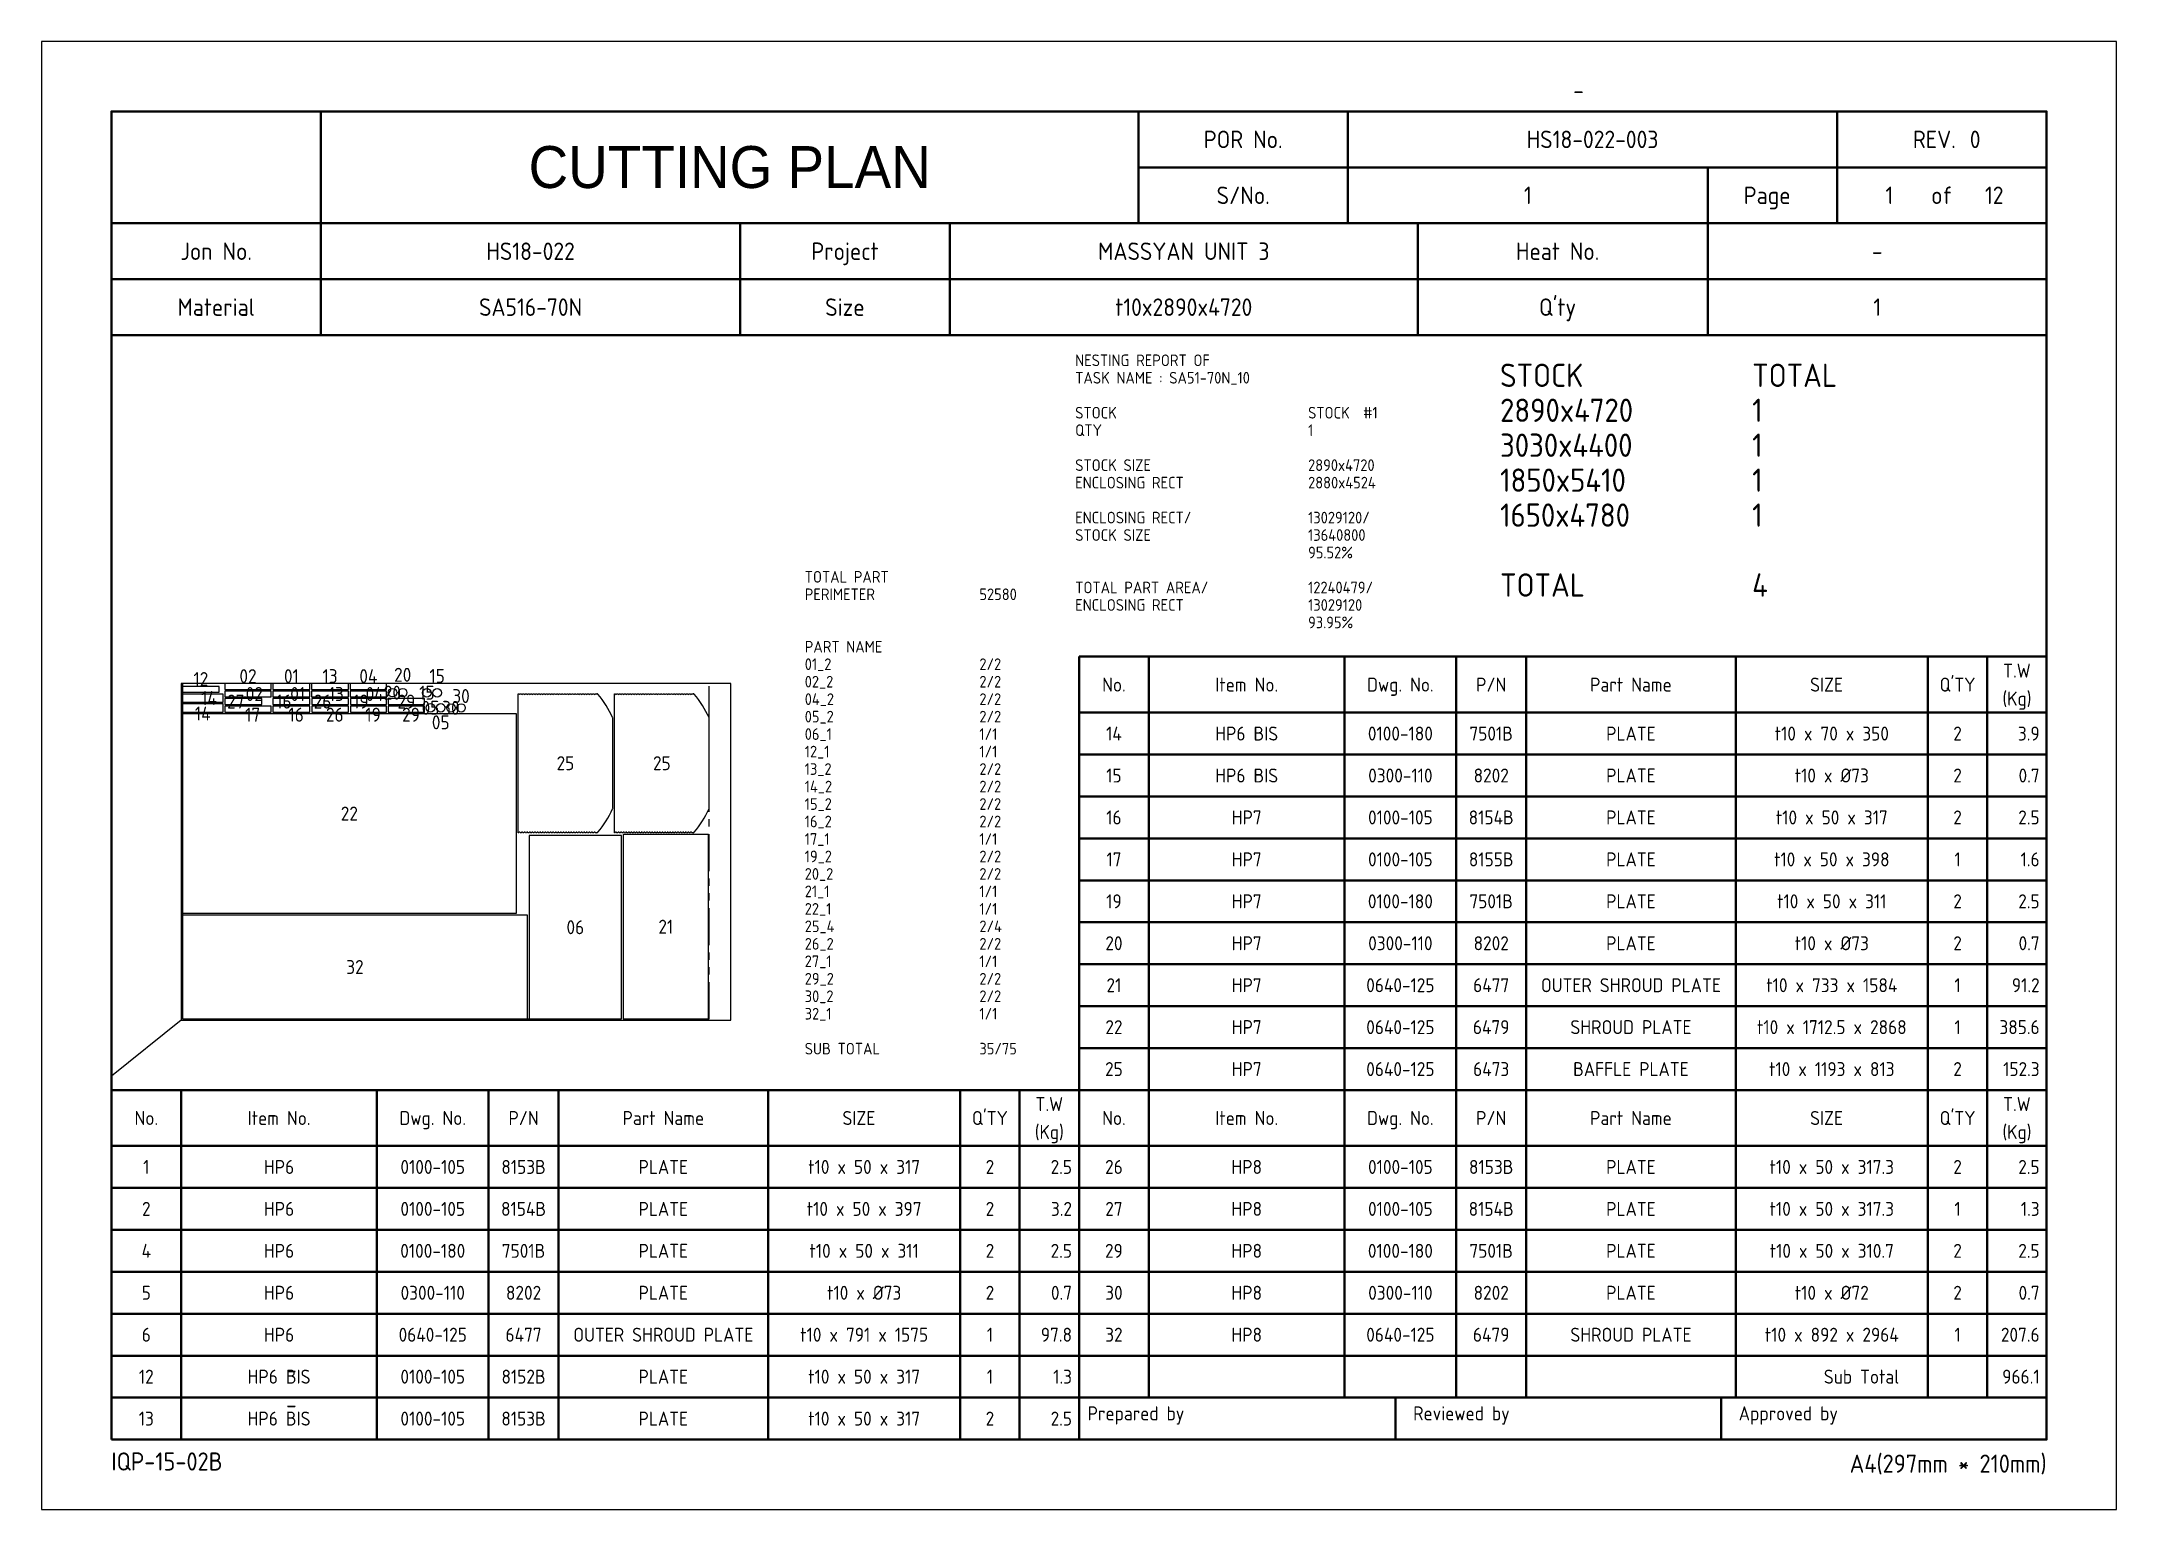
# Model space of a CAD drawing. Header units: millimetres. Extents: x -47360 to 661737, y -45870 to 354580.
# Drawn here: x 300000 to 317820, y 0 to 12600 of the extents above; entities that cross this region are included whole.
import ezdxf
from ezdxf.enums import TextEntityAlignment as Align

# ---------------------------------------------------------------- set-up
doc = ezdxf.new("R2010")
doc.units = ezdxf.units.MM
doc.header["$LTSCALE"] = 10
doc.linetypes.add('PHANTOM', pattern=[63.5, 31.75, -6.35, 6.35, -6.35, 6.35, -6.35])
for name, color, linetype in [('$ENCL_RECT_RESERVED_LAYER$', 4, 'PHANTOM'), ('01_2  010x317.300858012569x50', 7, 'Continuous'), ('02_2  010x397.411470679109x50', 7, 'Continuous'), ('04_2  010x310.703513440031x50', 7, 'Continuous'), ('05_2  010xØ73', 7, 'Continuous'), ('06_1  010x1575x791', 7, 'Continuous'), ('12_1  010x317x50', 7, 'Continuous'), ('13_2  010x317x50', 7, 'Continuous'), ('14_2  010x350x70', 7, 'Continuous'), ('15_2  010xØ73', 7, 'Continuous'), ('16_2  010x317.300858012569x50', 7, 'Continuous'), ('17_1  010x398x50', 7, 'Continuous'), ('19_2  010x310.703513440031x50', 7, 'Continuous'), ('20_2  010xØ73', 7, 'Continuous'), ('21_1  010x1584x733', 7, 'Continuous'), ('22_1  010x2868x1712.5', 7, 'Continuous'), ('25_4__010X1250X900', 7, 'Continuous'), ('26_2  010x317.3x50', 7, 'Continuous'), ('27_1  010x317.3x50', 7, 'Continuous'), ('29_2  010x310.7x50', 7, 'Continuous'), ('30_2  010xØ72', 7, 'Continuous'), ('32_1  010x2964x892', 7, 'Continuous'), ('PART-LABEL', 6, 'Continuous'), ('STOCK', 3, 'Continuous'), ('SUMMARY', 4, 'Continuous'), ('T', 2, 'Continuous')]:
    doc.layers.add(name, color=color, linetype=linetype)
doc.layers.add('PAGE', color=9, linetype='Continuous', plot=False)
doc.layers.add('TITLE', color=15, linetype='Continuous', lineweight=40)
doc.styles.get("Standard").update_dxf_attribs({"font": 'isocp2.shx', "bigfont": 'whgtxt.shx'})

msp = doc.modelspace()

# ---------------------------------------------------------------- texts
at = {"layer": 'PART-LABEL'}
for s, p in [('12', (301368.5, 7127.67)), ('02', (301773.71, 7152.67)), ('01', (302146.06, 7152.67)), ('13', (302478.21, 7152.67)), ('04', (302807.06, 7152.67)), ('20', (303101.92, 7164.26)), ('15', (303397.57, 7154.38)), ('14', (301439.06, 6964.5)), ('27', (301668.32, 6934.5)), ('02', (301827.77, 6999.5)), ('16', (302081.33, 6934.5)), ('01', (302200.12, 6999.5)), ('26', (302413.63, 6934.5)), ('13', (302532.27, 6999.5)), ('19', (302742.63, 6934.5)), ('04', (302861.13, 6999.5)), ('20', (303013.92, 7011)), ('29', (303133.65, 6934.5)), ('15', (303309.57, 7010.26)), ('30', (303603, 6981.78)), ('14', (301385, 6831.94)), ('17', (301813.79, 6821.94)), ('16', (302186.44, 6821.94)), ('26', (302518.74, 6821.94)), ('19', (302847.74, 6821.94)), ('29', (303173.44, 6821.94)), ('05', (303340.5, 6881)), ('05', (303428.5, 6756.37)), ('30', (303516, 6880.5)), ('25', (304499.53, 6405.67)), ('25', (305327.6, 6405.67)), ('22', (302644, 5973.25)), ('06', (304584.5, 4997.5)), ('21', (305361.5, 5002)), ('32', (302692, 4656))]:
    msp.add_text(s, height=120, dxfattribs=at).set_placement(p, align=Align.MIDDLE_CENTER)
at = {"layer": 'SUMMARY'}
for s, p in [('NESTING REPORT OF', (308877.42, 9813.85)), ('TASK NAME : SA51-70N_10', (308877.42, 9663.85)), ('STOCK ', (308877.42, 9363.85)), ('STOCK  #1', (310877.42, 9363.85)), ('QTY', (308877.42, 9213.85)), ('1', (310877.42, 9213.85)), ('STOCK SIZE', (308877.42, 8913.85)), ('2890x4720', (310877.42, 8913.85)), ('ENCLOSING RECT', (308877.42, 8763.85)), ('2880x4524', (310877.42, 8763.85)), ('ENCLOSING RECT/', (308877.42, 8463.85)), ('13029120/', (310877.42, 8463.85)), ('STOCK SIZE', (308877.42, 8313.85)), ('13640800', (310877.42, 8313.85)), ('95.52%', (310877.42, 8163.85)), ('TOTAL PART', (306554.58, 7955.3)), ('PERIMETER', (306554.58, 7805.3)), ('52580', (308054.58, 7805.3)), ('TOTAL PART AREA/', (308877.42, 7863.85)), ('12240479/', (310877.42, 7863.85)), ('ENCLOSING RECT', (308877.42, 7713.85)), ('13029120', (310877.42, 7713.85)), ('93.95%', (310877.42, 7563.85)), ('PART NAME', (306554.58, 7355.3)), ('01_2', (306554.58, 7205.3)), ('02_2', (306554.58, 7055.3)), ('2/2', (308054.58, 7205.3)), ('2/2', (308054.58, 7055.3)), ('04_2', (306554.58, 6905.3)), ('2/2', (308054.58, 6905.3)), ('05_2', (306554.58, 6755.3)), ('2/2', (308054.58, 6755.3)), ('06_1', (306554.58, 6605.3)), ('1/1', (308054.58, 6605.3)), ('12_1', (306554.58, 6455.3)), ('1/1', (308054.58, 6455.3)), ('13_2', (306554.58, 6305.3)), ('14_2', (306554.58, 6155.3)), ('2/2', (308054.58, 6305.3)), ('2/2', (308054.58, 6155.3)), ('15_2', (306554.58, 6005.3)), ('2/2', (308054.58, 6005.3)), ('16_2', (306554.58, 5855.3)), ('2/2', (308054.58, 5855.3)), ('17_1', (306554.58, 5705.3)), ('1/1', (308054.58, 5705.3)), ('19_2', (306554.58, 5555.3)), ('2/2', (308054.58, 5555.3)), ('20_2', (306554.58, 5405.3)), ('21_1', (306554.58, 5255.3)), ('1/1', (308054.58, 5255.3)), ('2/2', (308054.58, 5405.3)), ('22_1', (306554.58, 5105.3)), ('1/1', (308054.58, 5105.3)), ('25_4', (306554.58, 4955.3)), ('2/4', (308054.58, 4955.3)), ('26_2', (306554.58, 4805.3)), ('2/2', (308054.58, 4805.3)), ('27_1', (306554.58, 4655.3)), ('1/1', (308054.58, 4655.3)), ('29_2', (306554.58, 4505.3)), ('30_2', (306554.58, 4355.3)), ('2/2', (308054.58, 4505.3)), ('2/2', (308054.58, 4355.3)), ('32_1', (306554.58, 4205.3)), ('1/1', (308054.58, 4205.3)), ('SUB TOTAL', (306554.58, 3905.3)), ('35/75', (308054.58, 3905.3))]:
    msp.add_text(s, height=100, dxfattribs=at).set_placement(p)
at = {"layer": 'SUMMARY', "color": 2}
for s, p in [('STOCK', (312526.16, 9635.02)), ('TOTAL', (314691.27, 9635.02)), ('2890x4720', (312526.16, 9335.02)), ('1', (314691.27, 9335.02)), ('3030x4400', (312526.16, 9035.02)), ('1', (314691.27, 9035.02)), ('1850x5410', (312526.16, 8735.02)), ('1', (314691.27, 8735.02)), ('1650x4780', (312526.16, 8435.02)), ('1', (314691.27, 8435.02)), ('TOTAL', (312526.16, 7835.02)), ('4', (314691.27, 7835.02))]:
    msp.add_text(s, height=200, dxfattribs=at).set_placement(p)
at = {"layer": 'T'}
for s, p in [('14', (309210, 6600)), ('HP6 BIS', (310350, 6600)), ('0100-180', (311670, 6600)), ('7501B', (312450, 6600)), ('PLATE', (313650, 6600)), ('t10 x 70 x 350', (315375, 6600)), ('2', (316455, 6600)), ('15', (309210, 6240)), ('HP6 BIS', (310350, 6240)), ('0300-110', (311670, 6240)), ('8202', (312450, 6240)), ('PLATE', (313650, 6240)), ('t10 x %%C73', (315375, 6240)), ('2', (316455, 6240)), ('16', (309210, 5880)), ('HP7', (310350, 5880)), ('0100-105', (311670, 5880)), ('8154B', (312450, 5880)), ('PLATE', (313650, 5880)), ('t10 x 50 x 317', (315375, 5880)), ('2', (316455, 5880)), ('17', (309210, 5520)), ('HP7', (310350, 5520)), ('0100-105', (311670, 5520)), ('8155B', (312450, 5520)), ('PLATE', (313650, 5520)), ('t10 x 50 x 398', (315375, 5520)), ('1', (316455, 5520)), ('19', (309210, 5160)), ('HP7', (310350, 5160)), ('0100-180', (311670, 5160)), ('7501B', (312450, 5160)), ('PLATE', (313650, 5160)), ('t10 x 50 x 311', (315375, 5160)), ('2', (316455, 5160)), ('20', (309210, 4800)), ('HP7', (310350, 4800)), ('0300-110', (311670, 4800)), ('8202', (312450, 4800)), ('PLATE', (313650, 4800)), ('t10 x %%C73', (315375, 4800)), ('2', (316455, 4800)), ('21', (309210, 4440)), ('HP7', (310350, 4440)), ('0640-125', (311670, 4440)), ('6477', (312450, 4440)), ('OUTER SHROUD PLATE', (313650, 4440)), ('t10 x 733 x 1584', (315375, 4440)), ('1', (316455, 4440)), ('22', (309210, 4080)), ('HP7', (310350, 4080)), ('0640-125', (311670, 4080)), ('6479', (312450, 4080)), ('SHROUD PLATE', (313650, 4080)), ('t10 x 1712.5 x 2868', (315375, 4080)), ('1', (316455, 4080)), ('25', (309210, 3720)), ('HP7', (310350, 3720)), ('0640-125', (311670, 3720)), ('6473', (312450, 3720)), ('BAFFLE PLATE', (313650, 3720)), ('t10 x 1193 x 813', (315375, 3720)), ('2', (316455, 3720)), ('1', (300900, 2880)), ('HP6', (302040, 2880)), ('0100-105', (303360, 2880)), ('8153B', (304140, 2880)), ('PLATE', (305340, 2880)), ('t10 x 50 x 317', (307065, 2880)), ('2', (308145, 2880)), ('26', (309210, 2880)), ('HP8', (310350, 2880)), ('0100-105', (311670, 2880)), ('8153B', (312450, 2880)), ('PLATE', (313650, 2880)), ('t10 x 50 x 317.3', (315375, 2880)), ('2', (316455, 2880)), ('2', (300900, 2520)), ('HP6', (302040, 2520)), ('0100-105', (303360, 2520)), ('8154B', (304140, 2520)), ('PLATE', (305340, 2520)), ('t10 x 50 x 397', (307065, 2520)), ('2', (308145, 2520)), ('27', (309210, 2520)), ('HP8', (310350, 2520)), ('0100-105', (311670, 2520)), ('8154B', (312450, 2520)), ('PLATE', (313650, 2520)), ('t10 x 50 x 317.3', (315375, 2520)), ('1', (316455, 2520)), ('4', (300900, 2160)), ('HP6', (302040, 2160)), ('0100-180', (303360, 2160)), ('7501B', (304140, 2160)), ('PLATE', (305340, 2160)), ('t10 x 50 x 311', (307065, 2160)), ('2', (308145, 2160)), ('29', (309210, 2160)), ('HP8', (310350, 2160)), ('0100-180', (311670, 2160)), ('7501B', (312450, 2160)), ('PLATE', (313650, 2160)), ('t10 x 50 x 310.7', (315375, 2160)), ('2', (316455, 2160)), ('5', (300900, 1800)), ('HP6', (302040, 1800)), ('0300-110', (303360, 1800)), ('8202', (304140, 1800)), ('PLATE', (305340, 1800)), ('t10 x %%C73', (307065, 1800)), ('2', (308145, 1800)), ('30', (309210, 1800)), ('HP8', (310350, 1800)), ('0300-110', (311670, 1800)), ('8202', (312450, 1800)), ('PLATE', (313650, 1800)), ('t10 x %%C72', (315375, 1800)), ('2', (316455, 1800)), ('6', (300900, 1440)), ('HP6', (302040, 1440)), ('0640-125', (303360, 1440)), ('6477', (304140, 1440)), ('OUTER SHROUD PLATE', (305340, 1440)), ('t10 x 791 x 1575', (307065, 1440)), ('1', (308145, 1440)), ('32', (309210, 1440)), ('HP8', (310350, 1440)), ('0640-125', (311670, 1440)), ('6479', (312450, 1440)), ('SHROUD PLATE', (313650, 1440)), ('t10 x 892 x 2964', (315375, 1440)), ('1', (316455, 1440)), ('12', (300900, 1080)), ('HP6 BIS', (302040, 1080)), ('0100-105', (303360, 1080)), ('8152B', (304140, 1080)), ('PLATE', (305340, 1080)), ('t10 x 50 x 317', (307065, 1080)), ('1', (308145, 1080)), ('Sub Total', (315630, 1080)), ('13', (300900, 720)), ('HP6 BIS', (302040, 720)), ('0100-105', (303360, 720)), ('8153B', (304140, 720)), ('PLATE', (305340, 720)), ('t10 x 50 x 317', (307065, 720)), ('2', (308145, 720))]:
    msp.add_text(s, height=120, dxfattribs=at).set_placement(p, align=Align.CENTER)
for s, p in [('3.9', (317160, 6600)), ('0.7', (317160, 6240)), ('2.5', (317160, 5880)), ('1.6', (317160, 5520)), ('2.5', (317160, 5160)), ('0.7', (317160, 4800)), ('91.2', (317160, 4440)), ('385.6', (317160, 4080)), ('152.3', (317160, 3720)), ('2.5', (308850, 2880)), ('2.5', (317160, 2880)), ('3.2', (308850, 2520)), ('1.3', (317160, 2520)), ('2.5', (308850, 2160)), ('2.5', (317160, 2160)), ('0.7', (308850, 1800)), ('0.7', (317160, 1800)), ('97.8', (308850, 1440)), ('207.6', (317160, 1440)), ('1.3', (308850, 1080)), ('966.1', (317160, 1080)), ('2.5', (308850, 720))]:
    msp.add_text(s, height=120, dxfattribs=at).set_placement(p, align=Align.RIGHT)
at = {"layer": 'TITLE', "color": 2}
for s, p in [('No.', (309210, 7080)), ('Item No.', (310350, 7080)), ('Dwg. No.', (311670, 7080)), ('P/N', (312450, 7080)), ('Part Name', (313650, 7080)), ('SIZE', (315330, 7080)), ("Q'TY", (316455, 7080)), ('T.W', (316965, 7200)), ('(Kg)', (316965, 6960))]:
    msp.add_text(s, height=120, dxfattribs=at).set_placement(p, align=Align.MIDDLE_CENTER)

# ---------------------------------------------------------------- blocks, each defined once
blk = doc.blocks.new('CP00')
at = {"layer": 'PAGE'}
blk.add_line((20, 70), (10, 62), dxfattribs=at)
blk.add_lwpolyline([(0, 0), (297, 0), (297, 210), (0, 210)], close=True, dxfattribs=at)
at = {"layer": 'TITLE'}
for p, q in [((40, 184), (40, 200)), ((157, 184), (157, 200)), ((10, 184), (287, 184)), ((10, 168), (287, 168)), ((10, 60), (287, 60)), ((148.5, 16), (287, 16))]:
    blk.add_line(p, q, dxfattribs=at)
at = {"layer": 'TITLE', "color": 8}
for p, q in [((187, 184), (187, 200)), ((257, 184), (257, 192)), ((40, 168), (40, 184)), ((130, 168), (130, 184)), ((238.5, 168), (238.5, 184)), ((10, 176), (287, 176)), ((20, 10), (20, 60)), ((48, 10), (48, 60)), ((64, 10), (64, 60)), ((74, 10), (74, 60)), ((104, 10), (104, 60)), ((131.5, 10), (131.5, 60)), ((140, 10), (140, 60)), ((158.5, 16), (158.5, 60)), ((186.5, 16), (186.5, 60)), ((202.5, 16), (202.5, 60)), ((212.5, 16), (212.5, 60)), ((242.5, 16), (242.5, 60)), ((270, 16), (270, 60)), ((278.5, 16), (278.5, 60)), ((10, 52), (287, 52)), ((10, 46), (287, 46)), ((10, 40), (287, 40)), ((10, 34), (287, 34)), ((10, 28), (287, 28)), ((10, 22), (287, 22)), ((10, 16), (148.5, 16)), ((193.8, 16), (193.8, 10)), ((240.4, 16), (240.4, 10))]:
    blk.add_line(p, q, dxfattribs=at)
at = {"layer": 'TITLE', "color": 9}
for p, q in [((257, 192), (257, 200)), ((157, 192), (287, 192)), ((238.5, 184), (238.5, 192)), ((100, 168), (100, 184)), ((197, 168), (197, 184)), ((148.5, 10), (148.5, 60))]:
    blk.add_line(p, q, dxfattribs=at)
at = {"layer": 'TITLE', "color": 15}
blk.add_lwpolyline([(10, 10), (287, 10), (287, 200), (10, 200)], close=True, dxfattribs=at)
at = {"layer": 'PAGE', "color": 2}
blk.add_attdef('ATT_NESTINGPLANNO', text='', height=2.5, dxfattribs=at).set_placement((220, 203), align=Align.MIDDLE_CENTER)
for tag, p in [('ATT_OWNERITEMNO', (35, 7.09)), ('ATT_PARTNAME', (35, 2.09))]:
    blk.add_attdef(tag, text='', height=2.5, dxfattribs=at).set_placement(p, align=Align.MIDDLE_LEFT)
at = {"layer": 'TITLE', "color": 2}
for s, height, p in [('POR No.', 2.5, (172, 196)), ('S/No.', 2.5, (172, 188)), ('Page', 2.5, (247, 188)), ('of', 2.5, (272, 188)), ('Jon No.', 2.5, (25, 180)), ('Project', 2.5, (115, 180)), ('Heat No.', 2.5, (217, 180)), ('-', 2.5, (262.75, 180)), ('Material', 2.5, (25, 172)), ('Size', 2.5, (115, 172)), ("Q'ty", 2.5, (217, 172)), ('No.', 2, (15, 56)), ('Item No.', 2, (34, 56)), ('Dwg. No.', 2, (56, 56)), ('P/N', 2, (69, 56)), ('Part Name', 2, (89, 56)), ('SIZE', 2, (117, 56)), ("Q'TY", 2, (135.75, 56)), ('T.W', 2, (144.25, 58)), ('No.', 2, (153.5, 56)), ('Item No.', 2, (172.5, 56)), ('Dwg. No.', 2, (194.5, 56)), ('P/N', 2, (207.5, 56)), ('Part Name', 2, (227.5, 56)), ('SIZE', 2, (255.5, 56)), ("Q'TY", 2, (274.25, 56)), ('T.W', 2, (282.75, 58)), ('(Kg)', 2, (144.25, 54)), ('(Kg)', 2, (282.75, 54))]:
    blk.add_text(s, height=height, dxfattribs=at).set_placement(p, align=Align.MIDDLE_CENTER)
blk.add_text('REV.', height=2.5, dxfattribs=at).set_placement((274, 196), align=Align.MIDDLE_RIGHT)
blk.add_text('0', height=2.5, dxfattribs=at).set_placement((276, 196), align=Align.MIDDLE_LEFT)
for s, height, p in [('Prepared by', 2, (149.73, 12.75)), ('Reviewed by', 2, (196.33, 12.75)), ('Approved by', 2, (242.93, 12.75)), ('IQP-15-02B', 2.594, (10, 5.57))]:
    blk.add_text(s, height=height, dxfattribs=at).set_placement(p)
blk.add_text('A4(297mm * 210mm)', height=2.5936, dxfattribs=at).set_placement((287, 5.26), align=Align.RIGHT)
at = {"layer": 'TITLE', "color": 3, "insert": (98.5, 192), "char_height": 6, "width": 59.896, "attachment_point": 5}
blk.add_mtext('{\\fHYHeadLine-Medium|b0|i0|c129|p18;CUTTING PLAN}', dxfattribs=at)
at = {"layer": 'TITLE', "color": 2}
for tag, height, p in [('ATT_PORNO', 2.5, (222, 196)), ('ATT_CUTTINGPLANNO', 2.5, (212.75, 188)), ('ATT_PAGENO', 2.5, (264.5, 188)), ('ATT_PAGESUBTOTAL', 2.5, (279.5, 188)), ('ATT_WONO', 2.5, (70, 180)), ('ATT_PROJECT', 2.5, (163.5, 180)), ('ATT_PORWEIGHT', 2, (278.5, 89)), ('ATT_NETWEIGHT', 2, (278.5, 83)), ('ATT_SAVEWEIGHT', 2, (278.5, 77)), ('ATT_SCRAPWEIGHT', 2, (278.5, 71)), ('ATT_CUTTING', 2, (278.5, 65))]:
    blk.add_attdef(tag, text='', height=height, dxfattribs=at).set_placement(p, align=Align.MIDDLE_CENTER)
at = {"layer": 'TITLE', "color": 3}
for tag, p in [('ATT_MATERIAL', (70, 172)), ('ATT_SIZE', (163.5, 172)), ('ATT_QTY', (262.75, 172))]:
    blk.add_attdef(tag, text='', height=2.5, dxfattribs=at).set_placement(p, align=Align.MIDDLE_CENTER)

# ---------------------------------------------------------------- linework, layer by layer
at = {"layer": '$ENCL_RECT_RESERVED_LAYER$'}
msp.add_lwpolyline([(301210, 4210), (305734.13, 4210), (305734.13, 7089.5), (301210, 7089.5)], close=True, dxfattribs=at)
at = {"layer": '01_2  010x317.300858012569x50'}
for p, q in [((302304.71, 7089.5), (301987.41, 7089.5)), ((301987.41, 7089.5), (301987.41, 7039.5)), ((301987.41, 7039.5), (302304.71, 7039.5)), ((302304.71, 7024.5), (301987.41, 7024.5)), ((301987.41, 7024.5), (301987.41, 6974.5)), ((301987.41, 6974.5), (302304.71, 6974.5)), ((302304.71, 7039.5), (302304.71, 7089.5)), ((302304.71, 6974.5), (302304.71, 7024.5))]:
    msp.add_line(p, q, dxfattribs=at)
at = {"layer": '02_2  010x397.411470679109x50'}
for p, q in [((301972.41, 7089.5), (301575, 7089.5)), ((301575, 7089.5), (301575, 7039.5)), ((301575, 7039.5), (301972.41, 7039.5)), ((301972.41, 7024.5), (301575, 7024.5)), ((301575, 7024.5), (301575, 6974.5)), ((301575, 6974.5), (301972.41, 6974.5)), ((301972.41, 7039.5), (301972.41, 7089.5)), ((301972.41, 6974.5), (301972.41, 7024.5))]:
    msp.add_line(p, q, dxfattribs=at)
at = {"layer": '04_2  010x310.703513440031x50'}
for p, q in [((302962.42, 7089.5), (302651.71, 7089.5)), ((302651.71, 7089.5), (302651.71, 7039.5)), ((302651.71, 7039.5), (302962.42, 7039.5)), ((302962.42, 7024.5), (302651.71, 7024.5)), ((302651.71, 7024.5), (302651.71, 6974.5)), ((302651.71, 6974.5), (302962.42, 6974.5)), ((302962.42, 7039.5), (302962.42, 7089.5)), ((302962.42, 6974.5), (302962.42, 7024.5))]:
    msp.add_line(p, q, dxfattribs=at)
at = {"layer": '05_2  010xØ73'}
for centre in [(303340.5, 6881), (303428.5, 6881)]:
    msp.add_circle(centre, 36.5, dxfattribs=at)
at = {"layer": '06_1  010x1575x791'}
for p, q in [((304980, 5785), (304189, 5785)), ((304189, 5785), (304189, 4210)), ((304980, 4210), (304980, 5785)), ((304189, 4210), (304980, 4210))]:
    msp.add_line(p, q, dxfattribs=at)
at = {"layer": '12_1  010x317x50'}
for p, q in [((301527, 7064.5), (301210, 7064.5)), ((301210, 7064.5), (301210, 7014.5)), ((301210, 7014.5), (301527, 7014.5)), ((301527, 7014.5), (301527, 7064.5))]:
    msp.add_line(p, q, dxfattribs=at)
at = {"layer": '13_2  010x317x50'}
for p, q in [((302636.71, 7089.5), (302319.71, 7089.5)), ((302319.71, 7089.5), (302319.71, 7039.5)), ((302319.71, 7039.5), (302636.71, 7039.5)), ((302636.71, 7024.5), (302319.71, 7024.5)), ((302319.71, 7024.5), (302319.71, 6974.5)), ((302319.71, 6974.5), (302636.71, 6974.5)), ((302636.71, 7039.5), (302636.71, 7089.5)), ((302636.71, 6974.5), (302636.71, 7024.5))]:
    msp.add_line(p, q, dxfattribs=at)
at = {"layer": '14_2  010x350x70'}
for p, q in [((301560, 6999.5), (301210, 6999.5)), ((301210, 6999.5), (301210, 6929.5)), ((301560, 6929.5), (301560, 6999.5)), ((301210, 6929.5), (301560, 6929.5)), ((301560, 6914.5), (301210, 6914.5)), ((301210, 6914.5), (301210, 6844.5)), ((301210, 6844.5), (301560, 6844.5)), ((301560, 6844.5), (301560, 6914.5))]:
    msp.add_line(p, q, dxfattribs=at)
at = {"layer": '15_2  010xØ73'}
for centre in [(303309.57, 7010.26), (303397.57, 7010.26)]:
    msp.add_circle(centre, 36.5, dxfattribs=at)
at = {"layer": '16_2  010x317.300858012569x50'}
for p, q in [((302305.3, 6959.5), (301988, 6959.5)), ((301988, 6959.5), (301988, 6909.5)), ((302305.3, 6909.5), (302305.3, 6959.5)), ((301988, 6909.5), (302305.3, 6909.5)), ((302305.3, 6894.5), (301988, 6894.5)), ((301988, 6894.5), (301988, 6844.5)), ((301988, 6844.5), (302305.3, 6844.5)), ((302305.3, 6844.5), (302305.3, 6894.5))]:
    msp.add_line(p, q, dxfattribs=at)
at = {"layer": '17_1  010x398x50'}
for p, q in [((301973, 6894.5), (301575, 6894.5)), ((301575, 6894.5), (301575, 6844.5)), ((301575, 6844.5), (301973, 6844.5)), ((301973, 6844.5), (301973, 6894.5))]:
    msp.add_line(p, q, dxfattribs=at)
at = {"layer": '19_2  010x310.703513440031x50'}
for p, q in [((302963.3, 6959.5), (302652.6, 6959.5)), ((302652.6, 6959.5), (302652.6, 6909.5)), ((302963.3, 6909.5), (302963.3, 6959.5)), ((302652.6, 6909.5), (302963.3, 6909.5)), ((302963.3, 6894.5), (302652.6, 6894.5)), ((302652.6, 6894.5), (302652.6, 6844.5)), ((302652.6, 6844.5), (302963.3, 6844.5)), ((302963.3, 6844.5), (302963.3, 6894.5))]:
    msp.add_line(p, q, dxfattribs=at)
at = {"layer": '20_2  010xØ73'}
for centre in [(303013.92, 7011), (303101.92, 7011)]:
    msp.add_circle(centre, 36.5, dxfattribs=at)
at = {"layer": '21_1  010x1584x733'}
for p, q in [((305728, 5794), (304995, 5794)), ((304995, 5794), (304995, 4210)), ((305728, 4210), (305728, 5794)), ((304995, 4210), (305728, 4210))]:
    msp.add_line(p, q, dxfattribs=at)
at = {"layer": '22_1  010x2868x1712.5'}
for p, q in [((304078, 6829.5), (301210, 6829.5)), ((301210, 6829.5), (301210, 5117)), ((304078, 5117), (304078, 6829.5)), ((301210, 5117), (304078, 5117))]:
    msp.add_line(p, q, dxfattribs=at)
at = {"layer": '25_4__010X1250X900'}
for p, q in [((304093, 5809), (304093, 7002.34)), ((304093, 7002.34), (304099.04, 7002.34)), ((304111.04, 7002.34), (304121.26, 7002.34)), ((304133.26, 7002.34), (304143.49, 7002.34)), ((304155.49, 7002.34), (304165.71, 7002.34)), ((304177.71, 7002.34), (304187.94, 7002.34)), ((304199.94, 7002.34), (304210.16, 7002.34)), ((304222.16, 7002.34), (304232.39, 7002.34)), ((304244.39, 7002.34), (304254.61, 7002.34)), ((304266.61, 7002.34), (304276.84, 7002.34)), ((304288.84, 7002.34), (304299.06, 7002.34)), ((304311.06, 7002.34), (304321.29, 7002.34)), ((304333.29, 7002.34), (304343.51, 7002.34)), ((304355.51, 7002.34), (304365.74, 7002.34)), ((304377.74, 7002.34), (304387.96, 7002.34)), ((304399.96, 7002.34), (304410.19, 7002.34)), ((304422.19, 7002.34), (304432.41, 7002.34)), ((304444.41, 7002.34), (304454.64, 7002.34)), ((304466.64, 7002.34), (304476.86, 7002.34)), ((304488.86, 7002.34), (304499.09, 7002.34)), ((304511.09, 7002.34), (304521.31, 7002.34)), ((304533.31, 7002.34), (304543.54, 7002.34)), ((304555.54, 7002.34), (304565.76, 7002.34)), ((304577.76, 7002.34), (304587.99, 7002.34)), ((304599.99, 7002.34), (304610.21, 7002.34)), ((304622.21, 7002.34), (304632.44, 7002.34)), ((304644.44, 7002.34), (304654.66, 7002.34)), ((304666.66, 7002.34), (304676.89, 7002.34)), ((304688.89, 7002.34), (304699.11, 7002.34)), ((304711.11, 7002.34), (304721.34, 7002.34)), ((304733.34, 7002.34), (304743.56, 7002.34)), ((304755.56, 7002.34), (304768.87, 7002.34)), ((304921.07, 5809), (304921.07, 7002.34)), ((304921.07, 7002.34), (304927.1, 7002.34)), ((304939.1, 7002.34), (304949.33, 7002.34)), ((304961.33, 7002.34), (304971.55, 7002.34)), ((304983.55, 7002.34), (304993.78, 7002.34)), ((305005.78, 7002.34), (305016, 7002.34)), ((305028, 7002.34), (305038.23, 7002.34)), ((305050.23, 7002.34), (305060.45, 7002.34)), ((305072.45, 7002.34), (305082.68, 7002.34)), ((305094.68, 7002.34), (305104.9, 7002.34)), ((305116.9, 7002.34), (305127.13, 7002.34)), ((305139.13, 7002.34), (305149.35, 7002.34)), ((305161.35, 7002.34), (305171.58, 7002.34)), ((305183.58, 7002.34), (305193.8, 7002.34)), ((305205.8, 7002.34), (305216.03, 7002.34)), ((305228.03, 7002.34), (305238.25, 7002.34)), ((305250.25, 7002.34), (305260.48, 7002.34)), ((305272.48, 7002.34), (305282.7, 7002.34)), ((305294.7, 7002.34), (305304.93, 7002.34)), ((305316.93, 7002.34), (305327.15, 7002.34)), ((305339.15, 7002.34), (305349.38, 7002.34)), ((305361.38, 7002.34), (305371.6, 7002.34)), ((305383.6, 7002.34), (305393.83, 7002.34)), ((305405.83, 7002.34), (305416.05, 7002.34)), ((305428.05, 7002.34), (305438.28, 7002.34)), ((305450.28, 7002.34), (305460.5, 7002.34)), ((305472.5, 7002.34), (305482.73, 7002.34)), ((305494.73, 7002.34), (305504.95, 7002.34)), ((305516.95, 7002.34), (305527.18, 7002.34)), ((305539.18, 7002.34), (305549.4, 7002.34)), ((305561.4, 7002.34), (305571.63, 7002.34)), ((305583.63, 7002.34), (305596.94, 7002.34)), ((304906.07, 6018.87), (304906.07, 6792.47)), ((305734.13, 6018.87), (305734.13, 6792.47)), ((304099.04, 5809), (304093, 5809)), ((304121.26, 5809), (304111.04, 5809)), ((304143.49, 5809), (304133.26, 5809)), ((304165.71, 5809), (304155.49, 5809)), ((304187.94, 5809), (304177.71, 5809)), ((304210.16, 5809), (304199.94, 5809)), ((304232.39, 5809), (304222.16, 5809)), ((304254.61, 5809), (304244.39, 5809)), ((304276.84, 5809), (304266.61, 5809)), ((304299.06, 5809), (304288.84, 5809)), ((304321.29, 5809), (304311.06, 5809)), ((304343.51, 5809), (304333.29, 5809)), ((304365.74, 5809), (304355.51, 5809)), ((304387.96, 5809), (304377.74, 5809)), ((304410.19, 5809), (304399.96, 5809)), ((304432.41, 5809), (304422.19, 5809)), ((304454.64, 5809), (304444.41, 5809)), ((304476.86, 5809), (304466.64, 5809)), ((304499.09, 5809), (304488.86, 5809)), ((304521.31, 5809), (304511.09, 5809)), ((304543.54, 5809), (304533.31, 5809)), ((304565.76, 5809), (304555.54, 5809)), ((304587.99, 5809), (304577.76, 5809)), ((304610.21, 5809), (304599.99, 5809)), ((304632.44, 5809), (304622.21, 5809)), ((304654.66, 5809), (304644.44, 5809)), ((304676.89, 5809), (304666.66, 5809)), ((304699.11, 5809), (304688.89, 5809)), ((304721.34, 5809), (304711.11, 5809)), ((304743.56, 5809), (304733.34, 5809)), ((304768.87, 5809), (304755.56, 5809)), ((304927.1, 5809), (304921.07, 5809)), ((304949.33, 5809), (304939.1, 5809)), ((304971.55, 5809), (304961.33, 5809)), ((304993.78, 5809), (304983.55, 5809)), ((305016, 5809), (305005.78, 5809)), ((305038.23, 5809), (305028, 5809)), ((305060.45, 5809), (305050.23, 5809)), ((305082.68, 5809), (305072.45, 5809)), ((305104.9, 5809), (305094.68, 5809)), ((305127.13, 5809), (305116.9, 5809)), ((305149.35, 5809), (305139.13, 5809)), ((305171.58, 5809), (305161.35, 5809)), ((305193.8, 5809), (305183.58, 5809)), ((305216.03, 5809), (305205.8, 5809)), ((305238.25, 5809), (305228.03, 5809)), ((305260.48, 5809), (305250.25, 5809)), ((305282.7, 5809), (305272.48, 5809)), ((305304.93, 5809), (305294.7, 5809)), ((305327.15, 5809), (305316.93, 5809)), ((305349.38, 5809), (305339.15, 5809)), ((305371.6, 5809), (305361.38, 5809)), ((305393.83, 5809), (305383.6, 5809)), ((305416.05, 5809), (305405.83, 5809)), ((305438.28, 5809), (305428.05, 5809)), ((305460.5, 5809), (305450.28, 5809)), ((305482.73, 5809), (305472.5, 5809)), ((305504.95, 5809), (305494.73, 5809)), ((305527.18, 5809), (305516.95, 5809)), ((305549.4, 5809), (305539.18, 5809)), ((305571.63, 5809), (305561.4, 5809)), ((305596.94, 5809), (305583.63, 5809))]:
    msp.add_line(p, q, dxfattribs=at)
for centre, radius, start, end in [((304105.04, 7002.34), 6, 180.002444, 359.997556), ((304127.26, 7002.34), 6, 180.002256, 359.997744), ((304149.49, 7002.34), 6, 180.002068, 359.997932), ((304171.71, 7002.34), 6, 180.00188, 359.99812), ((304193.94, 7002.34), 6, 180.001692, 359.998308), ((304216.16, 7002.34), 6, 180.001504, 359.998496), ((304238.39, 7002.34), 6, 180.001316, 359.998684), ((304260.61, 7002.34), 6, 180.001128, 359.998872), ((304282.84, 7002.34), 6, 180.00094, 359.99906), ((304305.06, 7002.34), 6, 180.000752, 359.999248), ((304327.29, 7002.34), 6, 180.000564, 359.999436), ((304349.51, 7002.34), 6, 180.000376, 359.999624), ((304371.74, 7002.34), 6, 180.000188, 359.999812), ((304393.96, 7002.34), 6, 180, 0), ((304416.19, 7002.34), 6, 179.999812, 0.000188), ((304438.41, 7002.34), 6, 179.999624, 0.000376), ((304460.64, 7002.34), 6, 179.999436, 0.000564), ((304482.86, 7002.34), 6, 179.999248, 0.000752), ((304505.09, 7002.34), 6, 179.99906, 0.00094), ((304527.31, 7002.34), 6, 179.998872, 0.001128), ((304549.54, 7002.34), 6, 179.998684, 0.001316), ((304571.76, 7002.34), 6, 179.998496, 0.001504), ((304593.99, 7002.34), 6, 179.998308, 0.001692), ((304616.21, 7002.34), 6, 180.001128, 359.998872), ((304638.44, 7002.34), 6, 180.00094, 359.99906), ((304660.66, 7002.34), 6, 180.000752, 359.999248), ((304682.89, 7002.34), 6, 180.000564, 359.999436), ((304705.11, 7002.34), 6, 180.000376, 359.999624), ((304727.34, 7002.34), 6, 180.000188, 359.999812), ((304749.56, 7002.34), 6, 180, 0), ((304768.87, 6990.34), 12, 39.66416, 90), ((304063.74, 6405.67), 928, 24.977901, 39.66416), ((304933.1, 7002.34), 6, 180.002444, 359.997556), ((304955.33, 7002.34), 6, 180.002256, 359.997744), ((304977.55, 7002.34), 6, 180.002068, 359.997932), ((304999.78, 7002.34), 6, 180.00188, 359.99812), ((305022, 7002.34), 6, 180.001692, 359.998308), ((305044.23, 7002.34), 6, 180.001504, 359.998496), ((305066.45, 7002.34), 6, 180.001316, 359.998684), ((305088.68, 7002.34), 6, 180.001128, 359.998872), ((305110.9, 7002.34), 6, 180.00094, 359.99906), ((305133.13, 7002.34), 6, 180.000752, 359.999248), ((305155.35, 7002.34), 6, 180.000564, 359.999436), ((305177.58, 7002.34), 6, 180.000376, 359.999624), ((305199.8, 7002.34), 6, 180.000188, 359.999812), ((305222.03, 7002.34), 6, 180, 0), ((305244.25, 7002.34), 6, 179.999812, 0.000188), ((305266.48, 7002.34), 6, 179.999624, 0.000376), ((305288.7, 7002.34), 6, 179.999436, 0.000564), ((305310.93, 7002.34), 6, 179.999248, 0.000752), ((305333.15, 7002.34), 6, 179.99906, 0.00094), ((305355.38, 7002.34), 6, 179.998872, 0.001128), ((305377.6, 7002.34), 6, 179.998684, 0.001316), ((305399.83, 7002.34), 6, 179.998496, 0.001504), ((305422.05, 7002.34), 6, 179.998308, 0.001692), ((305444.28, 7002.34), 6, 180.001128, 359.998872), ((305466.5, 7002.34), 6, 180.00094, 359.99906), ((305488.73, 7002.34), 6, 180.000752, 359.999248), ((305510.95, 7002.34), 6, 180.000564, 359.999436), ((305533.18, 7002.34), 6, 180.000376, 359.999624), ((305555.4, 7002.34), 6, 180.000188, 359.999812), ((305577.63, 7002.34), 6, 180, 0), ((305596.94, 6990.34), 12, 39.66416, 90), ((304891.8, 6405.67), 928, 24.977901, 39.66416), ((304894.07, 6792.47), 12, 0, 24.977901), ((305722.13, 6792.47), 12, 0, 24.977901), ((304063.74, 6405.67), 928, 320.33584, 335.022099), ((304894.07, 6018.87), 12, 335.022099, 0), ((304891.8, 6405.67), 928, 320.33584, 335.022099), ((305722.13, 6018.87), 12, 335.022099, 0), ((304105.04, 5809), 6, 0.002444, 179.997556), ((304127.26, 5809), 6, 0.002256, 179.997744), ((304149.49, 5809), 6, 0.002068, 179.997932), ((304171.71, 5809), 6, 0.00188, 179.99812), ((304193.94, 5809), 6, 0.001692, 179.998308), ((304216.16, 5809), 6, 0.001504, 179.998496), ((304238.39, 5809), 6, 0.001316, 179.998684), ((304260.61, 5809), 6, 0.001128, 179.998872), ((304282.84, 5809), 6, 0.00094, 179.99906), ((304305.06, 5809), 6, 0.000752, 179.999248), ((304327.29, 5809), 6, 0.000564, 179.999436), ((304349.51, 5809), 6, 0.000376, 179.999624), ((304371.74, 5809), 6, 0.000188, 179.999812), ((304393.96, 5809), 6, 0, 180), ((304416.19, 5809), 6, 359.999812, 180.000188), ((304438.41, 5809), 6, 359.999624, 180.000376), ((304460.64, 5809), 6, 359.999436, 180.000564), ((304482.86, 5809), 6, 359.999248, 180.000752), ((304505.09, 5809), 6, 359.99906, 180.00094), ((304527.31, 5809), 6, 359.998872, 180.001128), ((304549.54, 5809), 6, 359.998684, 180.001316), ((304571.76, 5809), 6, 359.998496, 180.001504), ((304593.99, 5809), 6, 359.998308, 180.001692), ((304616.21, 5809), 6, 0.001128, 179.998872), ((304638.44, 5809), 6, 0.00094, 179.99906), ((304660.66, 5809), 6, 0.000752, 179.999248), ((304682.89, 5809), 6, 0.000564, 179.999436), ((304705.11, 5809), 6, 0.000376, 179.999624), ((304727.34, 5809), 6, 0.000188, 179.999812), ((304749.56, 5809), 6, 0, 180), ((304768.87, 5821), 12, 270, 320.33584), ((304933.1, 5809), 6, 0.002444, 179.997556), ((304955.33, 5809), 6, 0.002256, 179.997744), ((304977.55, 5809), 6, 0.002068, 179.997932), ((304999.78, 5809), 6, 0.00188, 179.99812), ((305022, 5809), 6, 0.001692, 179.998308), ((305044.23, 5809), 6, 0.001504, 179.998496), ((305066.45, 5809), 6, 0.001316, 179.998684), ((305088.68, 5809), 6, 0.001128, 179.998872), ((305110.9, 5809), 6, 0.00094, 179.99906), ((305133.13, 5809), 6, 0.000752, 179.999248), ((305155.35, 5809), 6, 0.000564, 179.999436), ((305177.58, 5809), 6, 0.000376, 179.999624), ((305199.8, 5809), 6, 0.000188, 179.999812), ((305222.03, 5809), 6, 0, 180), ((305244.25, 5809), 6, 359.999812, 180.000188), ((305266.48, 5809), 6, 359.999624, 180.000376), ((305288.7, 5809), 6, 359.999436, 180.000564), ((305310.93, 5809), 6, 359.999248, 180.000752), ((305333.15, 5809), 6, 359.99906, 180.00094), ((305355.38, 5809), 6, 359.998872, 180.001128), ((305377.6, 5809), 6, 359.998684, 180.001316), ((305399.83, 5809), 6, 359.998496, 180.001504), ((305422.05, 5809), 6, 359.998308, 180.001692), ((305444.28, 5809), 6, 0.001128, 179.998872), ((305466.5, 5809), 6, 0.00094, 179.99906), ((305488.73, 5809), 6, 0.000752, 179.999248), ((305510.95, 5809), 6, 0.000564, 179.999436), ((305533.18, 5809), 6, 0.000376, 179.999624), ((305555.4, 5809), 6, 0.000188, 179.999812), ((305577.63, 5809), 6, 0, 180), ((305596.94, 5821), 12, 270, 320.33584)]:
    msp.add_arc(centre, radius, start, end, dxfattribs=at)
at = {"layer": '26_2  010x317.3x50'}
for p, q in [((302637.6, 6959.5), (302320.3, 6959.5)), ((302320.3, 6959.5), (302320.3, 6909.5)), ((302637.6, 6909.5), (302637.6, 6959.5)), ((302320.3, 6909.5), (302637.6, 6909.5)), ((302637.6, 6894.5), (302320.3, 6894.5)), ((302320.3, 6894.5), (302320.3, 6844.5)), ((302320.3, 6844.5), (302637.6, 6844.5)), ((302637.6, 6844.5), (302637.6, 6894.5))]:
    msp.add_line(p, q, dxfattribs=at)
at = {"layer": '27_1  010x317.3x50'}
for p, q in [((301892.3, 6959.5), (301575, 6959.5)), ((301575, 6959.5), (301575, 6909.5)), ((301892.3, 6909.5), (301892.3, 6959.5)), ((301575, 6909.5), (301892.3, 6909.5))]:
    msp.add_line(p, q, dxfattribs=at)
at = {"layer": '29_2  010x310.7x50'}
for p, q in [((303289, 6959.5), (302978.3, 6959.5)), ((302978.3, 6959.5), (302978.3, 6909.5)), ((303289, 6909.5), (303289, 6959.5)), ((302978.3, 6909.5), (303289, 6909.5)), ((303289, 6894.5), (302978.3, 6894.5)), ((302978.3, 6894.5), (302978.3, 6844.5)), ((302978.3, 6844.5), (303289, 6844.5)), ((303289, 6844.5), (303289, 6894.5))]:
    msp.add_line(p, q, dxfattribs=at)
at = {"layer": '30_2  010xØ72'}
for centre in [(303516, 6880.5), (303603, 6880.5)]:
    msp.add_circle(centre, 36, dxfattribs=at)
at = {"layer": '32_1  010x2964x892'}
for p, q in [((304174, 5102), (301210, 5102)), ((301210, 5102), (301210, 4210)), ((304174, 4210), (304174, 5102)), ((301210, 4210), (304174, 4210))]:
    msp.add_line(p, q, dxfattribs=at)
at = {"layer": 'STOCK'}
msp.add_lwpolyline([(301200, 4200), (305920, 4200), (305920, 7090), (301200, 7090)], close=True, dxfattribs=at)
at = {"layer": 'TITLE'}
msp.add_line((308910, 7320), (317220, 7320), dxfattribs=at)
at = {"layer": 'TITLE', "color": 9}
msp.add_line((308910, 3600), (308910, 7320), dxfattribs=at)
at = {"layer": 'TITLE', "color": 8}
for p, q in [((309510, 3600), (309510, 7320)), ((311190, 3600), (311190, 7320)), ((312150, 3600), (312150, 7320)), ((312750, 3600), (312750, 7320)), ((314550, 3600), (314550, 7320)), ((316200, 3600), (316200, 7320)), ((316710, 3600), (316710, 7320)), ((308910, 6840), (317220, 6840)), ((308910, 6480), (317220, 6480)), ((308910, 6120), (317220, 6120)), ((308910, 5760), (317220, 5760)), ((308910, 5400), (317220, 5400)), ((308910, 5040), (317220, 5040)), ((308910, 4680), (317220, 4680)), ((308910, 4320), (317220, 4320)), ((308910, 3960), (317220, 3960))]:
    msp.add_line(p, q, dxfattribs=at)

# ---------------------------------------------------------------- block references
ref = msp.add_blockref('CP00', (300000, 0), dxfattribs=dict(xscale=60, yscale=60, zscale=60))
ref.add_attrib('ATT_WONO', 'HS18-022', dxfattribs={"layer": 'TITLE', "color": 2, "height": 150}).set_placement((304200, 10800), align=Align.MIDDLE_CENTER)
ref.add_attrib('ATT_PROJECT', 'MASSYAN UNIT 3', dxfattribs={"layer": 'TITLE', "color": 2, "height": 150}).set_placement((309810, 10800), align=Align.MIDDLE_CENTER)
ref.add_attrib('ATT_PORNO', 'HS18-022-003', dxfattribs={"layer": 'TITLE', "color": 2, "height": 150}).set_placement((313320, 11760), align=Align.MIDDLE_CENTER)
ref.add_attrib('ATT_OWNERITEMNO', '-', dxfattribs={"layer": 'PAGE', "color": 2, "height": 150}).set_placement((302100, 1200), align=Align.MIDDLE_LEFT)
ref.add_attrib('ATT_PARTNAME', '-', dxfattribs={"layer": 'PAGE', "color": 2, "height": 150}).set_placement((302100, 900), align=Align.MIDDLE_LEFT)
ref.add_attrib('ATT_MATERIAL', 'SA516-70N', dxfattribs={"layer": 'TITLE', "color": 3, "height": 150}).set_placement((304200, 10320), align=Align.MIDDLE_CENTER)
ref.add_attrib('ATT_SIZE', 't10x2890x4720', dxfattribs={"layer": 'TITLE', "color": 3, "height": 150}).set_placement((309810, 10320), align=Align.MIDDLE_CENTER)
ref.add_attrib('ATT_QTY', '1', dxfattribs={"layer": 'TITLE', "color": 3, "height": 150}).set_placement((315765, 10320), align=Align.MIDDLE_CENTER)
ref.add_attrib('ATT_NESTINGPLANNO', '-', dxfattribs={"layer": 'PAGE', "color": 2, "height": 150}).set_placement((313200, 12180), align=Align.MIDDLE_CENTER)
ref.add_attrib('ATT_CUTTINGPLANNO', '1', dxfattribs={"layer": 'TITLE', "color": 2, "height": 150}).set_placement((312765, 11280), align=Align.MIDDLE_CENTER)
ref.add_attrib('ATT_PAGENO', '1', dxfattribs={"layer": 'TITLE', "color": 2, "height": 150}).set_placement((315870, 11280), align=Align.MIDDLE_CENTER)
ref.add_attrib('ATT_PAGESUBTOTAL', '12', dxfattribs={"layer": 'TITLE', "color": 2, "height": 150}).set_placement((316770, 11280), align=Align.MIDDLE_CENTER)

msp.set_redraw_order([(e.dxf.handle, doc.entitydb.next_handle()) for e in msp.query("TEXT MTEXT ATTDEF DIMENSION ARC_DIMENSION")])  # texts and dimensions are drawn at this point

doc.saveas('drawing.dxf')
